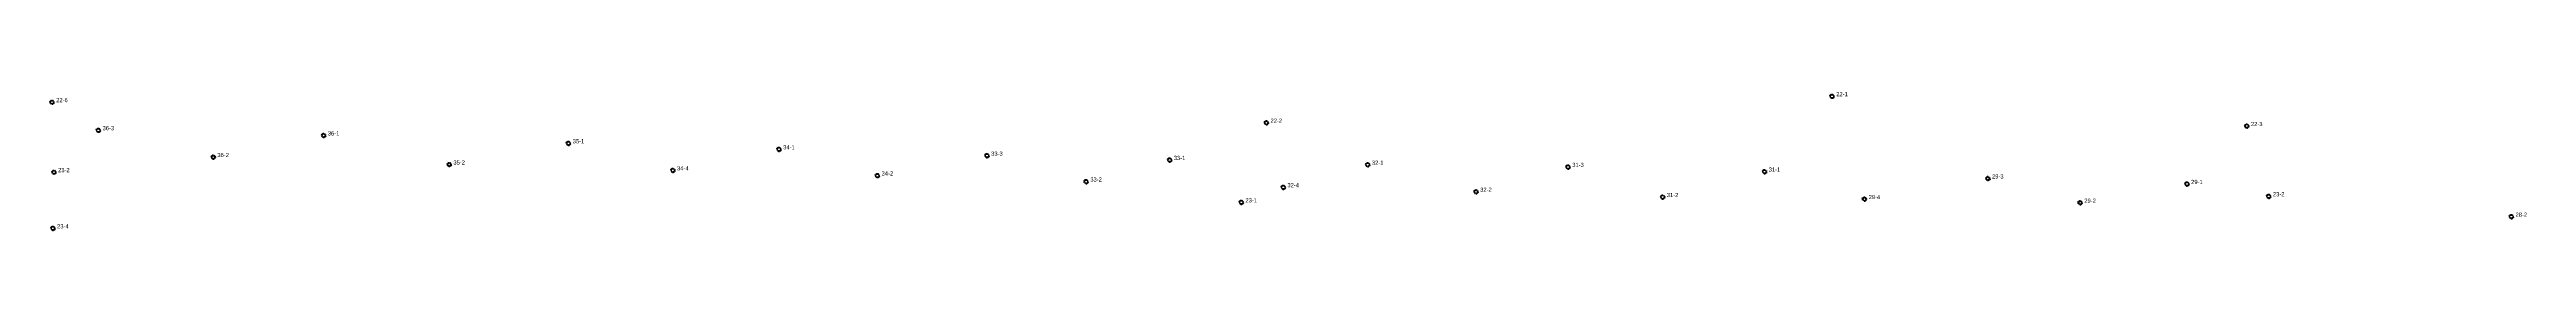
# Model space of a CAD drawing. Header units: inches. Extents: x 486468 to 494393, y 5455952 to 5461583.
# Drawn here: x 486490 to 487676, y 5457008 to 5457074 of the extents above; entities that cross this region are included whole.
import ezdxf

# ---------------------------------------------------------------- set-up
doc = ezdxf.new("R2010")
doc.units = ezdxf.units.IN
doc.header["$MEASUREMENT"] = 0
doc.layers.add('StreetLightingPoles', color=10, linetype='Continuous')

# ---------------------------------------------------------------- blocks, each defined once
blk = doc.blocks.new('Light')
at = {"color": 255}
for p, q in [((-0.7, 0.2), (-1.2, 0.4)), ((-0.4, 0.6), (-0.7, 1)), ((0, 0.7), (0, 1.2)), ((0.4, 0.6), (0.7, 1)), ((0.7, 0.2), (1.2, 0.4)), ((-0.7, -0.2), (-1.2, -0.4)), ((-0.4, -0.6), (-0.7, -1)), ((0, -0.8), (0, -1.3)), ((0.4, -0.6), (0.7, -1)), ((0.7, -0.2), (1.2, -0.4))]:
    blk.add_line(p, q, dxfattribs=at)
blk.add_circle((0, 0), 0.75, dxfattribs=at)

msp = doc.modelspace()

# ---------------------------------------------------------------- block references
at = {"layer": 'StreetLightingPoles'}
for p in [(486491, 5457069.316), (487343.545, 5457072.146), (486513.209, 5457055.915), (487072.587, 5457059.474), (487542.166, 5457057.897), (486621.09, 5457053.412), (486738.344, 5457049.67), (486839.175, 5457046.794), (486938.794, 5457043.746), (486491.915, 5457035.892), (486568.204, 5457043.09), (486681.236, 5457039.546), (486788.347, 5457036.741), (486886.298, 5457034.27), (487026.254, 5457041.722), (487121.147, 5457039.436), (487217.089, 5457038.386), (487311.192, 5457036.148), (487418.145, 5457032.875), (486986.278, 5457031.393), (487060.578, 5457021.474), (487080.676, 5457028.672), (487173.005, 5457026.518), (487262.387, 5457023.999), (487359.056, 5457023.033), (487462.352, 5457021.283), (487513.527, 5457030.239), (487552.679, 5457024.377), (486491.412, 5457009.067), (487668.894, 5457014.618)]:
    msp.add_blockref('Light', p, dxfattribs=at)

# ---------------------------------------------------------------- texts
for s, p in [('22-6', (486493, 5457069.316)), ('22-1', (487345.545, 5457072.146)), ('36-3', (486515.209, 5457055.915)), ('22-2', (487074.587, 5457059.474)), ('22-3', (487544.166, 5457057.897)), ('36-2', (486570.204, 5457043.09)), ('36-1', (486623.09, 5457053.412)), ('35-1', (486740.344, 5457049.67)), ('34-1', (486841.175, 5457046.794)), ('33-3', (486940.794, 5457043.746)), ('23-2', (486493.915, 5457035.892)), ('35-2', (486683.236, 5457039.546)), ('34-4', (486790.347, 5457036.741)), ('34-2', (486888.298, 5457034.27)), ('33-2', (486988.278, 5457031.393)), ('33-1', (487028.254, 5457041.722)), ('32-1', (487123.147, 5457039.436)), ('31-3', (487219.089, 5457038.386)), ('31-1', (487313.192, 5457036.148)), ('29-3', (487420.145, 5457032.875)), ('23-1', (487062.578, 5457021.474)), ('32-4', (487082.676, 5457028.672)), ('32-2', (487175.005, 5457026.518)), ('31-2', (487264.387, 5457023.999)), ('29-4', (487361.056, 5457023.033)), ('29-2', (487464.352, 5457021.283)), ('29-1', (487515.527, 5457030.239)), ('23-2', (487554.679, 5457024.377)), ('23-4', (486493.412, 5457009.067)), ('28-2', (487670.894, 5457014.618))]:
    msp.add_text(s, height=2, dxfattribs=at).set_placement(p)

doc.saveas('drawing.dxf')
